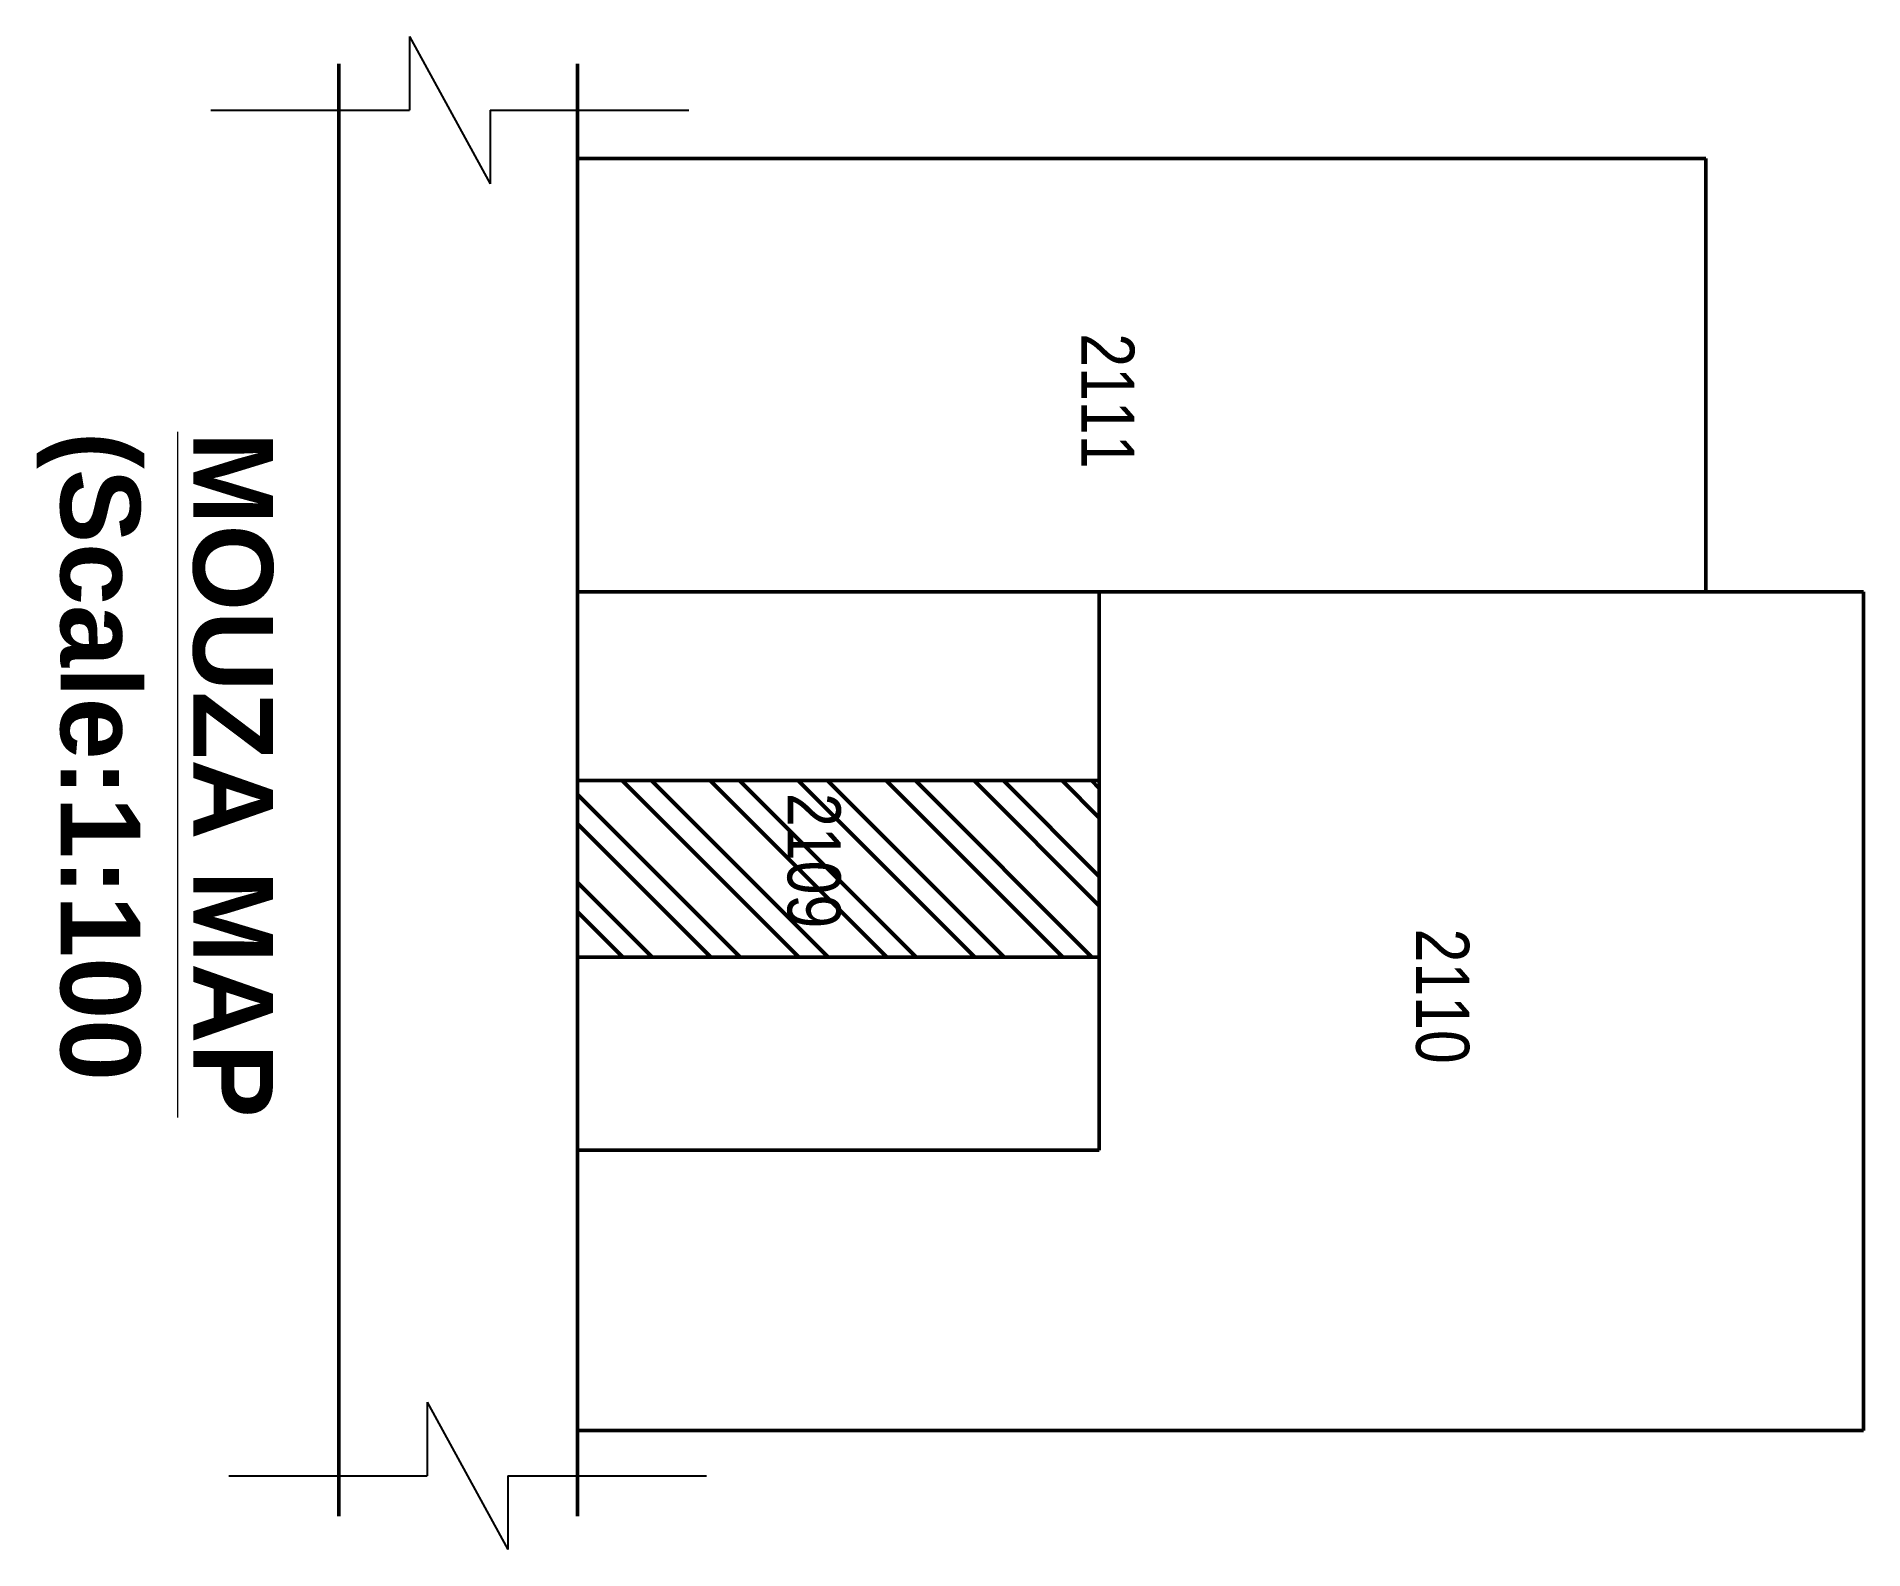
# Model space of a CAD drawing. Header units: inches. Extents: x -4010 to 92088, y -38563 to -1318.
# Drawn here: x 32809 to 33360, y -12963 to -12507 of the extents above; entities that cross this region are included whole.
import ezdxf

# ---------------------------------------------------------------- set-up
doc = ezdxf.new("R2010")
doc.units = ezdxf.units.IN
doc.header["$MEASUREMENT"] = 0
doc.layers.add('Brick wall', color=3, linetype='Continuous')
doc.layers.add('TEX', color=7, linetype='Continuous')
doc.layers.add('Column', color=2, linetype='Continuous', lineweight=50)
doc.layers.add('M-wall', color=7, linetype='Continuous', lineweight=5)
doc.styles.get("Standard").update_dxf_attribs({"font": 'ARIALN.TTF'})

msp = doc.modelspace()

# ---------------------------------------------------------------- texts
at = {"layer": 'M-wall', "insert": (32809.114, -12626.001), "char_height": 24, "width": 303.37537, "attachment_point": 7, "rotation": 270}
msp.add_mtext('{\\fArial Rounded MT Bold|b1|i0|c0|p34;\\LMOUZA MAP\\P\\fArial Rounded MT Bold|b0|i0|c0|p34;\\l(Scale:1:100}', dxfattribs=at)
at = {"layer": 'TEX', "linetype": 'ByBlock', "char_height": 16, "width": 18.77154, "attachment_point": 1, "rotation": 270}
for s, insert in [('2111', (33139.972, -12596.268)), ('2109', (33051.464, -12734.858)), ('2110', (33240.89, -12775.71))]:
    msp.add_mtext(s, dxfattribs=dict(at, insert=insert))

# ---------------------------------------------------------------- hatches: boundary and pattern name
at = {"layer": 'Column'}
h = msp.add_hatch(dxfattribs=at)
h.set_pattern_fill('ANSI32', color=256, scale=50, angle=-90, style=0)
h.set_pattern_definition([(315, (36043, -7108.771), (13.25825, 13.25825), []), (315, (36043, -7117.61), (13.25825, 13.25825), [])])
h.paths.add_polyline_path([(32972.185, -12731.103), (32972.185, -12784.304), (33129.41, -12784.304), (33129.41, -12731.103)])
h.paths.add_polyline_path([(33055.464, -12730.858), (33055.464, -12777.996), (33031.126, -12777.996), (33031.126, -12730.858)], flags=9)

# ---------------------------------------------------------------- linework, layer by layer
at = {"layer": 'Brick wall'}
for p, q in [((32921.498, -12506.837), (32921.498, -12529.041)), ((32921.498, -12506.837), (32945.841, -12551.245)), ((32861.669, -12529.041), (32921.498, -12529.041)), ((32945.841, -12529.041), (33005.669, -12529.041)), ((32945.841, -12529.041), (32945.841, -12551.245)), ((32926.856, -12918.461), (32926.856, -12940.665)), ((32926.856, -12918.461), (32951.198, -12962.869)), ((32867.027, -12940.665), (32926.856, -12940.665)), ((32951.198, -12940.665), (33011.027, -12940.665)), ((32951.198, -12940.665), (32951.198, -12962.869))]:
    msp.add_line(p, q, dxfattribs=at)
at = {"layer": 'Column'}
for p, q in [((32900.185, -12515.032), (32900.185, -12952.881)), ((32972.185, -12515.032), (32972.185, -12952.881)), ((32972.185, -12543.636), (33312.202, -12543.636)), ((33312.202, -12543.636), (33312.202, -12674.196)), ((33359.717, -12674.196), (32972.185, -12674.196)), ((33129.41, -12674.196), (33129.41, -12842.548)), ((33359.717, -12927.022), (33359.717, -12674.196)), ((33129.41, -12731.103), (32972.185, -12731.103)), ((33129.41, -12784.304), (32972.185, -12784.304)), ((33129.41, -12842.548), (32972.185, -12842.548)), ((32972.185, -12927.022), (33359.717, -12927.022))]:
    msp.add_line(p, q, dxfattribs=at)

msp.set_redraw_order([(e.dxf.handle, doc.entitydb.next_handle()) for e in msp.query("TEXT MTEXT ATTDEF DIMENSION ARC_DIMENSION")])  # texts and dimensions are drawn at this point

doc.saveas('drawing.dxf')
